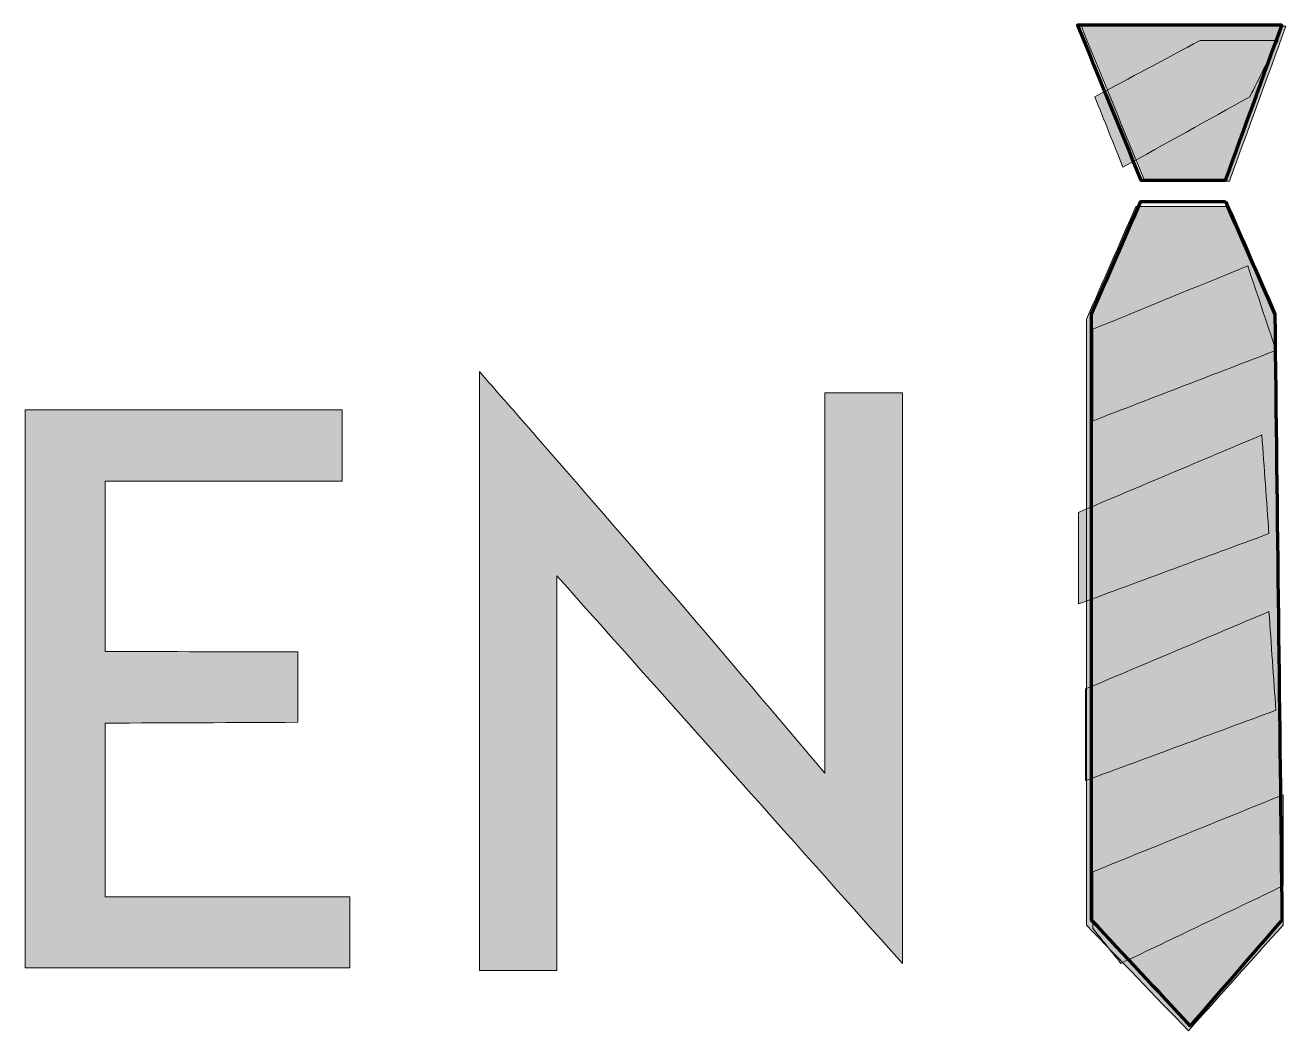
# Model space of a CAD drawing. Extents: x 0 to 1366, y -1563 to 0.
# Drawn here: x 458.6 to 637.4, y -418.6 to -275.8 of the extents above; entities that cross this region are included whole.
import ezdxf

# ---------------------------------------------------------------- set-up
doc = ezdxf.new("R2010")
doc.units = 0
doc.header["$MEASUREMENT"] = 0
doc.layers.add('TEXT', color=7, linetype='Continuous', lineweight=0)
doc.layers.add('Tie Illustration', color=7, linetype='Continuous', lineweight=0)

msp = doc.modelspace()

# ---------------------------------------------------------------- hatches: boundary and pattern name
at = {"layer": 'TEXT', "true_color": 0x000000, "transparency": 33554687}
h = msp.add_hatch(color=18, dxfattribs=at)
h.dxf.hatch_style = 2
edge = h.paths.add_edge_path()
edge.add_spline(control_points=[(572, -328), (575.67, -328), (579.33, -328), (583, -328), (583, -355), (583, -382), (583, -409), (566.67, -390.67), (550.33, -372.33), (534, -354), (534, -372.67), (534, -391.33), (534, -410), (530.33, -410), (526.67, -410), (523, -410), (523, -381.67), (523, -353.33), (523, -325), (525.33, -327.66), (527.67, -330.33), (530, -333), (544.26, -349.34), (558.25, -365.68), (572, -382), (572, -364), (572, -346), (572, -328)], knot_values=[0, 0, 0, 0, 1, 1, 1, 2, 2, 2, 3, 3, 3, 4, 4, 4, 5, 5, 5, 6, 6, 6, 7, 7, 7, 8, 8, 8, 9, 9, 9, 9], degree=3, periodic=0)
h = msp.add_hatch(color=18, dxfattribs=at)
h.dxf.hatch_style = 2
edge = h.paths.add_edge_path()
edge.add_spline(control_points=[(458.57, -330.43), (458.57, -330.43), (503.54, -330.43), (503.54, -330.43), (503.54, -330.43), (503.54, -340.54), (503.54, -340.54), (503.54, -340.54), (469.93, -340.54), (469.93, -340.54), (469.93, -340.54), (469.93, -364.73), (469.93, -364.73), (479.02, -364.75), (488.12, -364.77), (497.22, -364.78), (497.22, -368.12), (497.22, -371.45), (497.22, -374.78), (488.12, -374.82), (479.02, -374.86), (469.93, -374.9), (469.93, -374.9), (469.93, -399.54), (469.93, -399.54), (469.93, -399.54), (504.62, -399.54), (504.62, -399.54), (504.62, -399.54), (504.62, -409.65), (504.62, -409.65), (504.62, -409.65), (458.57, -409.65), (458.57, -409.65), (458.57, -409.65), (458.57, -330.43), (458.57, -330.43)], knot_values=[0, 0, 0, 0, 1, 1, 1, 2, 2, 2, 3, 3, 3, 4, 4, 4, 5, 5, 5, 6, 6, 6, 7, 7, 7, 8, 8, 8, 9, 9, 9, 10, 10, 10, 11, 11, 11, 12, 12, 12, 12], degree=3, periodic=0)
at = {"layer": 'Tie Illustration', "true_color": 0x111110, "transparency": 33554687}
h = msp.add_hatch(color=250, dxfattribs=at)
h.dxf.hatch_style = 2
edge = h.paths.add_edge_path()
edge.add_spline(control_points=[(629.39, -298), (625.39, -298), (621.39, -298), (617.39, -298), (614.39, -290.67), (611.39, -283.33), (608.39, -276), (618.06, -276), (627.73, -276), (637.39, -276), (634.73, -283.33), (632.06, -290.67), (629.39, -298)], knot_values=[0, 0, 0, 0, 1, 1, 1, 2, 2, 2, 3, 3, 3, 4, 4, 4, 4], degree=3, periodic=0)
at = {"layer": 'Tie Illustration', "true_color": 0xffe32e, "transparency": 33554687}
h = msp.add_hatch(color=2, dxfattribs=at)
h.dxf.hatch_style = 2
edge = h.paths.add_edge_path()
edge.add_spline(control_points=[(610.3, -286), (615.28, -283.33), (620.27, -280.67), (625.25, -278), (628.93, -278), (632.62, -278), (636.3, -278), (634.96, -280.67), (633.63, -283.33), (632.3, -286), (626.3, -289.33), (620.3, -292.67), (614.3, -296), (612.96, -292.67), (611.63, -289.33), (610.3, -286)], knot_values=[0, 0, 0, 0, 1, 1, 1, 2, 2, 2, 3, 3, 3, 4, 4, 4, 5, 5, 5, 5], degree=3, periodic=0)
at = {"layer": 'Tie Illustration', "true_color": 0x111110, "transparency": 33554687}
h = msp.add_hatch(color=250, dxfattribs=at)
h.dxf.hatch_style = 2
edge = h.paths.add_edge_path()
edge.add_spline(control_points=[(628.92, -301.56), (624.66, -301.56), (620.39, -301.56), (616.13, -301.56), (613.79, -306.9), (611.46, -312.23), (609.12, -317.56), (609.12, -346.23), (609.12, -374.9), (609.12, -403.56), (613.94, -408.56), (618.76, -413.56), (623.58, -418.56), (628.05, -413.56), (632.53, -408.56), (637, -403.56), (636.66, -374.9), (636.31, -346.23), (635.97, -317.56), (633.62, -312.23), (631.27, -306.9), (628.92, -301.56)], knot_values=[0, 0, 0, 0, 1, 1, 1, 2, 2, 2, 3, 3, 3, 4, 4, 4, 5, 5, 5, 6, 6, 6, 7, 7, 7, 7], degree=3, periodic=0)
at = {"layer": 'Tie Illustration', "true_color": 0xffe32e, "transparency": 33554687}
h = msp.add_hatch(color=2, dxfattribs=at)
h.dxf.hatch_style = 2
edge = h.paths.add_edge_path()
edge.add_spline(control_points=[(636, -322), (627.33, -325.33), (618.67, -328.67), (610, -332), (610, -327.67), (610, -323.33), (610, -319), (617.33, -316), (624.67, -313), (632, -310), (633.33, -314), (634.67, -318), (636, -322)], knot_values=[0, 0, 0, 0, 1, 1, 1, 2, 2, 2, 3, 3, 3, 4, 4, 4, 4], degree=3, periodic=0)
h = msp.add_hatch(color=2, dxfattribs=at)
h.dxf.hatch_style = 2
edge = h.paths.add_edge_path()
edge.add_spline(control_points=[(635, -348), (626, -351.33), (617, -354.65), (608, -357.98), (608, -353.65), (608, -349.31), (608, -344.98), (616.67, -341.32), (625.33, -337.66), (634, -334), (634.33, -338.67), (634.67, -343.33), (635, -348)], knot_values=[0, 0, 0, 0, 1, 1, 1, 2, 2, 2, 3, 3, 3, 4, 4, 4, 4], degree=3, periodic=0)
h = msp.add_hatch(color=2, dxfattribs=at)
h.dxf.hatch_style = 2
edge = h.paths.add_edge_path()
edge.add_spline(control_points=[(636, -373.07), (627, -376.4), (618, -379.73), (609, -383.05), (609, -378.72), (609, -374.39), (609, -370.05), (617.67, -366.39), (626.33, -362.73), (635, -359.07), (635.33, -363.74), (635.67, -368.41), (636, -373.07)], knot_values=[0, 0, 0, 0, 1, 1, 1, 2, 2, 2, 3, 3, 3, 4, 4, 4, 4], degree=3, periodic=0)
h = msp.add_hatch(color=2, dxfattribs=at)
h.dxf.hatch_style = 2
edge = h.paths.add_edge_path()
edge.add_spline(control_points=[(637, -398), (629.33, -401.67), (621.67, -405.33), (614, -409), (612.67, -407.33), (611.33, -405.67), (610, -404), (610, -401.33), (610, -398.67), (610, -396), (619, -392.36), (628, -388.72), (637, -385.07), (637, -389.38), (637, -393.69), (637, -398)], knot_values=[0, 0, 0, 0, 1, 1, 1, 2, 2, 2, 3, 3, 3, 4, 4, 4, 5, 5, 5, 5], degree=3, periodic=0)

# ---------------------------------------------------------------- linework, layer by layer
at = {"layer": 'TEXT'}
for points in [[(626, -304)], [(628, -310)], [(600, -390)]]:
    msp.add_lwpolyline(points, dxfattribs=at)
for points, knots in [([(572, -328), (575.67, -328), (579.33, -328), (583, -328), (583, -355), (583, -382), (583, -409), (566.67, -390.67), (550.33, -372.33), (534, -354), (534, -372.67), (534, -391.33), (534, -410), (530.33, -410), (526.67, -410), (523, -410), (523, -381.67), (523, -353.33), (523, -325), (525.33, -327.66), (527.67, -330.33), (530, -333), (544.26, -349.34), (558.25, -365.68), (572, -382), (572, -364), (572, -346), (572, -328)], [0, 0, 0, 0, 1, 1, 1, 2, 2, 2, 3, 3, 3, 4, 4, 4, 5, 5, 5, 6, 6, 6, 7, 7, 7, 8, 8, 8, 9, 9, 9, 9]), ([(458.57, -330.43), (458.57, -330.43), (503.54, -330.43), (503.54, -330.43), (503.54, -330.43), (503.54, -340.54), (503.54, -340.54), (503.54, -340.54), (469.93, -340.54), (469.93, -340.54), (469.93, -340.54), (469.93, -364.73), (469.93, -364.73), (479.02, -364.75), (488.12, -364.77), (497.22, -364.78), (497.22, -368.12), (497.22, -371.45), (497.22, -374.78), (488.12, -374.82), (479.02, -374.86), (469.93, -374.9), (469.93, -374.9), (469.93, -399.54), (469.93, -399.54), (469.93, -399.54), (504.62, -399.54), (504.62, -399.54), (504.62, -399.54), (504.62, -409.65), (504.62, -409.65), (504.62, -409.65), (458.57, -409.65), (458.57, -409.65), (458.57, -409.65), (458.57, -330.43), (458.57, -330.43)], [0, 0, 0, 0, 1, 1, 1, 2, 2, 2, 3, 3, 3, 4, 4, 4, 5, 5, 5, 6, 6, 6, 7, 7, 7, 8, 8, 8, 9, 9, 9, 10, 10, 10, 11, 11, 11, 12, 12, 12, 12])]:
    msp.add_open_spline(points, degree=3, knots=knots, dxfattribs=at)
at = {"layer": 'Tie Illustration', "color": 18, "lineweight": 106, "true_color": 0x000000}
for points, knots in [([(628.84, -297.84), (624.84, -297.84), (620.84, -297.84), (616.84, -297.84), (613.84, -290.51), (610.84, -283.17), (607.84, -275.84), (617.51, -275.84), (627.18, -275.84), (636.84, -275.84), (634.18, -283.17), (631.51, -290.51), (628.84, -297.84)], [0, 0, 0, 0, 1, 1, 1, 2, 2, 2, 3, 3, 3, 4, 4, 4, 4]), ([(628.84, -300.84), (624.84, -300.84), (620.84, -300.84), (616.84, -300.84), (614.51, -306.17), (612.18, -311.51), (609.84, -316.84), (609.84, -345.51), (609.84, -374.17), (609.84, -402.84), (614.51, -407.84), (619.18, -412.84), (623.84, -417.84), (628.18, -412.84), (632.51, -407.84), (636.84, -402.84), (636.51, -374.17), (636.18, -345.51), (635.84, -316.84), (633.51, -311.51), (631.18, -306.17), (628.84, -300.84)], [0, 0, 0, 0, 1, 1, 1, 2, 2, 2, 3, 3, 3, 4, 4, 4, 5, 5, 5, 6, 6, 6, 7, 7, 7, 7])]:
    msp.add_open_spline(points, degree=3, knots=knots, dxfattribs=at)
at = {"layer": 'Tie Illustration'}
for points, knots in [([(629.39, -298), (625.39, -298), (621.39, -298), (617.39, -298), (614.39, -290.67), (611.39, -283.33), (608.39, -276), (618.06, -276), (627.73, -276), (637.39, -276), (634.73, -283.33), (632.06, -290.67), (629.39, -298)], [0, 0, 0, 0, 1, 1, 1, 2, 2, 2, 3, 3, 3, 4, 4, 4, 4]), ([(610.3, -286), (615.28, -283.33), (620.27, -280.67), (625.25, -278), (628.93, -278), (632.62, -278), (636.3, -278), (634.96, -280.67), (633.63, -283.33), (632.3, -286), (626.3, -289.33), (620.3, -292.67), (614.3, -296), (612.96, -292.67), (611.63, -289.33), (610.3, -286)], [0, 0, 0, 0, 1, 1, 1, 2, 2, 2, 3, 3, 3, 4, 4, 4, 5, 5, 5, 5]), ([(628.92, -301.56), (624.66, -301.56), (620.39, -301.56), (616.13, -301.56), (613.79, -306.9), (611.46, -312.23), (609.12, -317.56), (609.12, -346.23), (609.12, -374.9), (609.12, -403.56), (613.94, -408.56), (618.76, -413.56), (623.58, -418.56), (628.05, -413.56), (632.53, -408.56), (637, -403.56), (636.66, -374.9), (636.31, -346.23), (635.97, -317.56), (633.62, -312.23), (631.27, -306.9), (628.92, -301.56)], [0, 0, 0, 0, 1, 1, 1, 2, 2, 2, 3, 3, 3, 4, 4, 4, 5, 5, 5, 6, 6, 6, 7, 7, 7, 7]), ([(636, -322), (627.33, -325.33), (618.67, -328.67), (610, -332), (610, -327.67), (610, -323.33), (610, -319), (617.33, -316), (624.67, -313), (632, -310), (633.33, -314), (634.67, -318), (636, -322)], [0, 0, 0, 0, 1, 1, 1, 2, 2, 2, 3, 3, 3, 4, 4, 4, 4]), ([(635, -348), (626, -351.33), (617, -354.65), (608, -357.98), (608, -353.65), (608, -349.31), (608, -344.98), (616.67, -341.32), (625.33, -337.66), (634, -334), (634.33, -338.67), (634.67, -343.33), (635, -348)], [0, 0, 0, 0, 1, 1, 1, 2, 2, 2, 3, 3, 3, 4, 4, 4, 4]), ([(636, -373.07), (627, -376.4), (618, -379.73), (609, -383.05), (609, -378.72), (609, -374.39), (609, -370.05), (617.67, -366.39), (626.33, -362.73), (635, -359.07), (635.33, -363.74), (635.67, -368.41), (636, -373.07)], [0, 0, 0, 0, 1, 1, 1, 2, 2, 2, 3, 3, 3, 4, 4, 4, 4]), ([(637, -398), (629.33, -401.67), (621.67, -405.33), (614, -409), (612.67, -407.33), (611.33, -405.67), (610, -404), (610, -401.33), (610, -398.67), (610, -396), (619, -392.36), (628, -388.72), (637, -385.07), (637, -389.38), (637, -393.69), (637, -398)], [0, 0, 0, 0, 1, 1, 1, 2, 2, 2, 3, 3, 3, 4, 4, 4, 5, 5, 5, 5])]:
    msp.add_open_spline(points, degree=3, knots=knots, dxfattribs=at)

doc.saveas('drawing.dxf')
